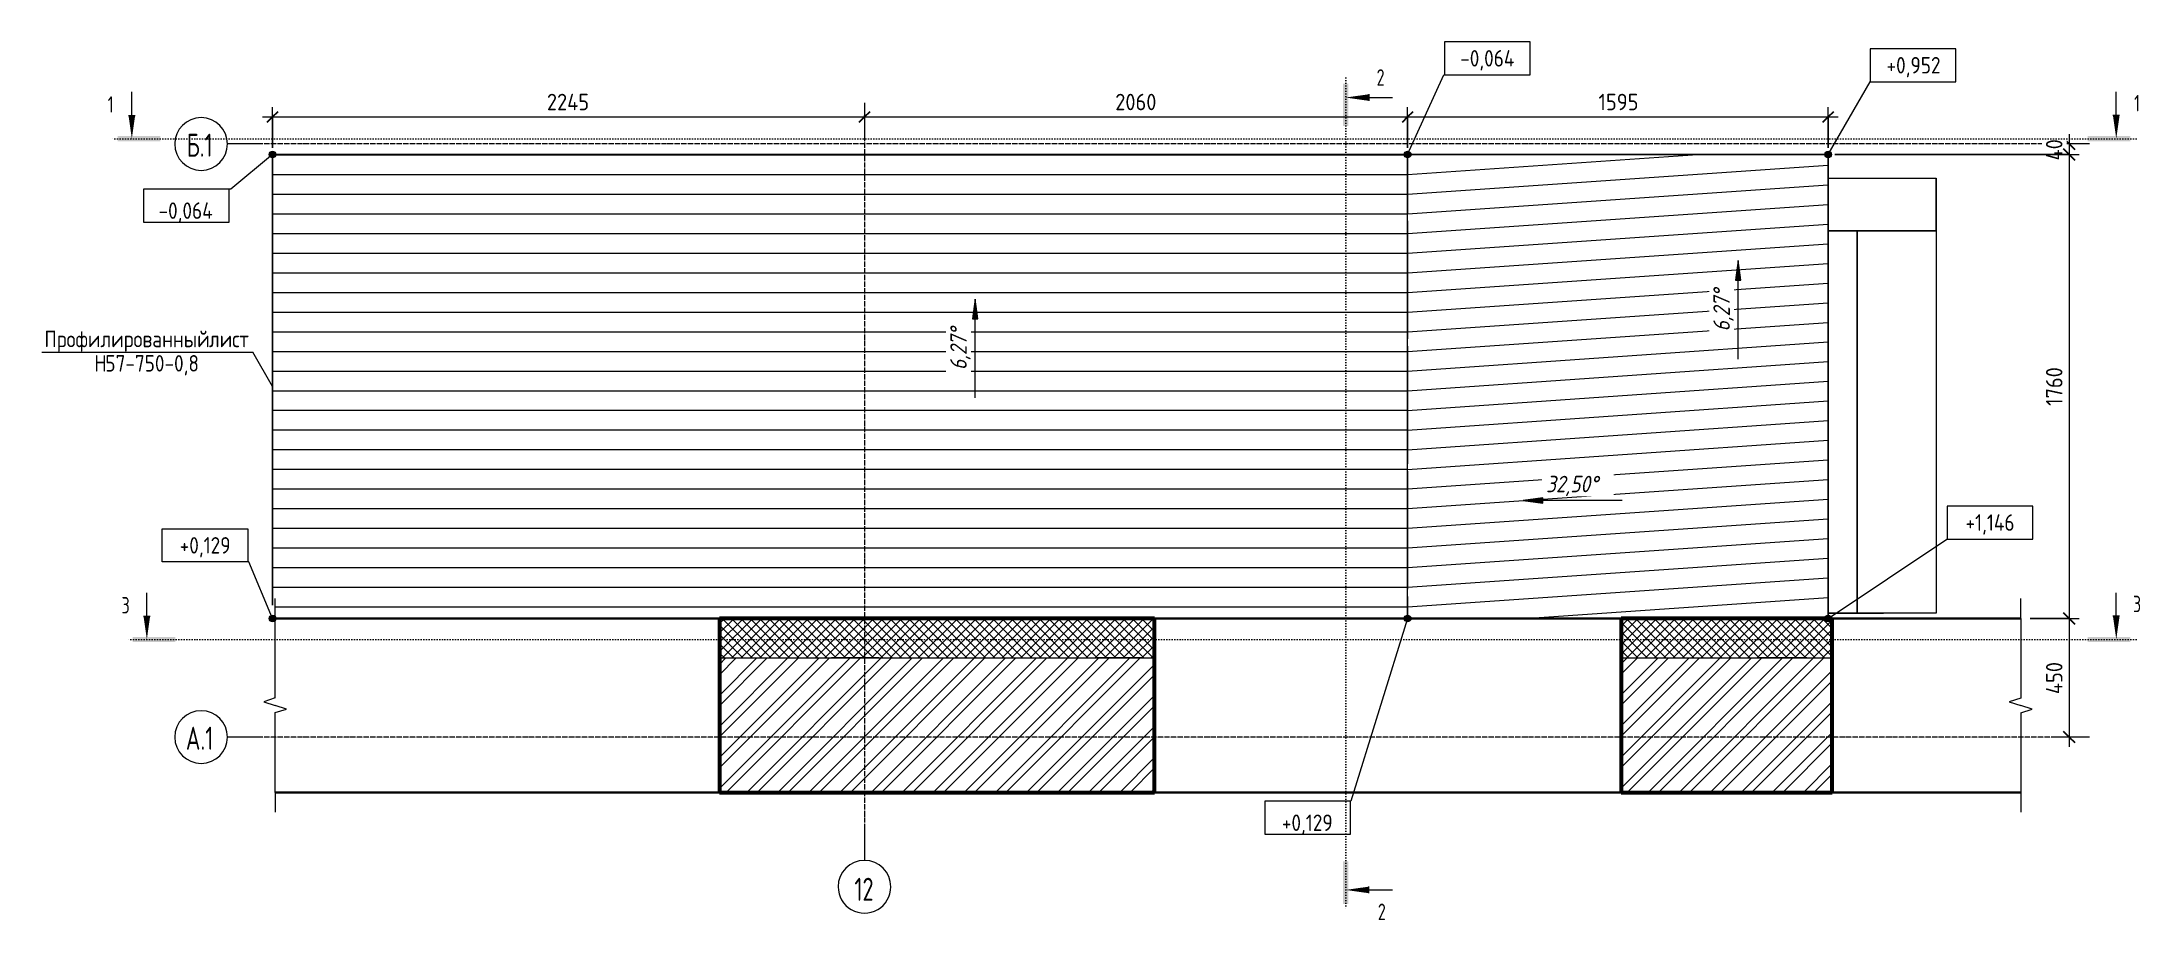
# Model space of a CAD drawing. Header units: millimetres. Extents: x 37710 to 88439, y -33428 to 33849.
# Drawn here: x 56117 to 64074, y 30451 to 33782 of the extents above; entities that cross this region are included whole.
import ezdxf

# ---------------------------------------------------------------- set-up
doc = ezdxf.new("R2010")
doc.units = ezdxf.units.MM
for name, pattern in [('01 Штриховая _4 мм_', [6, 3.5, -2.5]), ('02 Штрихпунктирная _20 мм_', [25, 20, -2.5, 0, -2.5]), ('04 Пунктир 10мм', [10, 0, -10])]:
    doc.linetypes.add(name, pattern=pattern)
for name, color, linetype, lineweight in [('AA_Dim', 7, 'Continuous', 9), ('AA_Dim-25', 7, 'Continuous', 9), ('AA_Oformlenie', 7, 'Continuous', 9), ('AA_Razrez', 7, 'Continuous', 9), ('AA_Vinoska', 7, 'Continuous', 9), ('AA_Visotnaya otmetka', 7, 'Continuous', 9), ('AF_Balki', 7, 'Continuous', 20), ('AF_Element', 7, 'Continuous', 20), ('AF_Element_Опалубка', 253, 'Continuous', 20), ('AF_Okno', 7, 'Continuous', 20), ('AF_Perekritie', 7, 'Continuous', 20), ('AF_Perekritie_Опалубка', 253, 'Continuous', 20), ('AF_Pokritie', 7, 'Continuous', 9), ('AF_Stena', 7, 'Continuous', 60), ('AF_Stena_Опалубка', 253, 'Continuous', 20), ('Gen_Dim', 7, 'Continuous', 9), ('KR_Fundament', 7, 'Continuous', 20), ('Оси', 7, 'Continuous', 9)]:
    doc.layers.add(name, color=color, linetype=linetype, lineweight=lineweight)
doc.styles.add('ISOCPEUR', font='isocpeur.ttf', dxfattribs={"width": 0.7, "height": 87.5})
doc.styles.add('ISOCPEUR_1', font='isocpeur.ttf', dxfattribs={"width": 0.9, "height": 62.5})
doc.styles.add('ISOCPEUR_2', font='isocpeur.ttf', dxfattribs={"width": 0.85, "height": 62.5})
doc.styles.add('ISOCPEUR_4', font='isocpeur.ttf', dxfattribs={"width": 0.7, "height": 62.5})
doc.styles.add('ISOCPEUR_I', font='isocpeui.ttf', dxfattribs={"width": 0.85, "height": 62.5})
doc.dimstyles.new('01_Точн_3_знака__непрозр__1', dxfattribs={"dimscale": 304.8, "dimtxt": 62.248823, "dimasz": 0.139436, "dimexe": 0.123031, "dimexo": 0.082021, "dimgap": 0.020505, "dimtad": 1, "dimdec": 3, "dimrnd": 0.001, "dimdsep": 46, "dimtxsty": 'ISOCPEUR_1', "dimblk1": 'OBLIQUE', "dimblk2": 'OBLIQUE', "dimsah": 1, "dimcen": 0.09, "dimdle": 0.123031, "dimazin": 0, "dimtfac": 1, "dimtdec": 4, "dimtix": 1, "dimtmove": 0, "dimatfit": 3, "dimfxl": 1, "dimtvp": 1, "dimtfill": 1, "dimtolj": 1, "dimtzin": 0, "dimlwd": 18, "dimlwe": 18, "dimarcsym": 2})
pattern_1 = [(0, (18661.23, 402.136), (0, 74.551), [])]
pattern_2 = [(3.959, (29206.34, -1818.96), (0.00081, 74.55096), [])]

msp = doc.modelspace()

# ---------------------------------------------------------------- texts
at = {"layer": 'AA_Razrez', "char_height": 62.5, "attachment_point": 1, "style": 'ISOCPEUR_4'}
for s, insert, width in [('\\fISOCPEUR|b0|i0|c204|p34|;\\W.7;1', (64051.8142, 33581.1728), 26.656109), ('\\fISOCPEUR|b0|i0|c204|p34|;\\W.7;1', (56366.3321, 33576.3793), 26.656109), ('\\fISOCPEUR|b0|i0|c204|p34|;\\W.7;3', (56418.71, 31676.3793), 37.879734), ('\\fISOCPEUR|b0|i0|c204|p34|;\\W.7;3', (64047.2642, 31681.1728), 37.879734), ('\\fISOCPEUR|b0|i0|c204|p34|;\\W.7;2', (61183.4421, 30513.1427), 37.879734)]:
    msp.add_mtext(s, dxfattribs=dict(at, insert=insert, width=width))
at = {"layer": 'AA_Vinoska', "char_height": 62.5, "attachment_point": 1, "style": 'ISOCPEUR_2'}
for s, insert, width in [('Профилированный', (56125.9805, 32686.3398), 717.20968), ('\\fISOCPEUR|b0|i0|c204|p34|;\\W.85; ', (56717.7377, 32686.3398), 39.182477), ('лист', (56750.0664, 32686.3398), 189.098039), ('\\fISOCPEUR|b0|i0|c204|p34|;\\W.85;Н', (56314.9992, 32594.0355), 51.107578), ('57-750-0,8', (56357.1672, 32594.0355), 436.118)]:
    msp.add_mtext(s, dxfattribs=dict(at, insert=insert, width=width))
at = {"layer": 'AA_Visotnaya otmetka', "char_height": 62.5, "attachment_point": 1, "line_spacing_factor": 1.149209, "style": 'ISOCPEUR_2'}
for s, insert, width in [('-0,064', (61495.6689, 33751.309), 247.983009), ('+0,952', (63112.5871, 33725.0209), 242.007515), ('-0,064', (56558.8893, 33173.3925), 247.983009), ('+1,146', (63412.1963, 31990.0706), 222.587159), ('+0,129', (56639.2388, 31903.5353), 229.30959), ('+0,129', (60819.3401, 30851.1024), 229.30959)]:
    msp.add_mtext(s, dxfattribs=dict(at, insert=insert, width=width))
at = {"layer": 'Оси', "char_height": 87.5, "attachment_point": 1, "style": 'ISOCPEUR'}
for s, insert, width in [('\\fISOCPEUR|b0|i0|c204|p34|;\\W.7;Б', (56665.4425, 33434.2595), 60.326984), ('.1', (56715.2173, 33434.2595), 60.326984), ('\\fISOCPEUR|b0|i0|c204|p34|;\\W.7;А', (56662.555, 31184.2595), 67.34175), ('.1', (56718.1175, 31184.2595), 60.326984), ('12', (59198.0905, 30611.0692), 89.789)]:
    msp.add_mtext(s, dxfattribs=dict(at, insert=insert, width=width))

# ---------------------------------------------------------------- blocks, each defined once
blk = doc.blocks.new('Лестница - Лестница-3665204-Профлист_КМ')
at = {"layer": 'AF_Perekritie'}
for p, q in [((44400.6, 33065), (44230.1, 33065)), ((44230.1, 33065), (44340.1, 33065)), ((44340.1, 33065), (44640.1, 33065)), ((44340.1, 31615), (44340.1, 33065)), ((44340.1, 33065), (44340.1, 31615)), ((44440.1, 33065), (44400.6, 33065)), ((44640.1, 33065), (44640.1, 31615)), ((44340.1, 31615), (44230.1, 31615)), ((44230.1, 31615), (44400.6, 31615)), ((44640.1, 31615), (44340.1, 31615)), ((44400.6, 31615), (44440.1, 31615))]:
    blk.add_line(p, q, dxfattribs=at)
blk = doc.blocks.new('Песок ср крупн - Песок ср крупн-3745068-Профлист_КМ')
at = {"layer": 'AF_Element'}
for p, q in [((44230.1, 33065), (44400.6, 33065)), ((44440.1, 33065), (44230.1, 33065)), ((44400.6, 33065), (44440.1, 33065)), ((44230.1, 31615), (44440.1, 31615)), ((44400.6, 31615), (44230.1, 31615)), ((44440.1, 31615), (44400.6, 31615))]:
    blk.add_line(p, q, dxfattribs=at)
blk = doc.blocks.new('231_Отверстие прямоугольное в стене _Окно_Стена_ - Отверстие прямоугольное-3828284-Профлист_КМ')
at = {"layer": 'AA_Oformlenie', "lineweight": 35}
for p, q in [((-760, -330), (-760, 330)), ((-760, 330), (925, 330)), ((925, -330), (-760, -330))]:
    blk.add_line(p, q, dxfattribs=at)
at = {"layer": 'AA_Oformlenie'}
for p, q in [((-760, 330), (-760, -330)), ((925, 330), (-760, 330)), ((-760, -330), (925, -330))]:
    blk.add_line(p, q, dxfattribs=at)
at = {"layer": 'AF_Okno', "lineweight": 9}
for p, q in [((656, 330), (-760, 330)), ((925, 330), (751.9, 330)), ((-760, -330), (-501.9, -330)), ((-406, -330), (925, -330))]:
    blk.add_line(p, q, dxfattribs=at)
blk = doc.blocks.new('231_Отверстие прямоугольное в стене _Окно_Стена_ - Отверстие прямоугольное-V31-Профлист_КМ')
at = {"layer": 'AA_Oformlenie', "lineweight": 35}
for p, q in [((-760, -330), (-760, 330)), ((-760, 330), (1010, 330)), ((1010, 330), (1010, -330)), ((1010, -330), (-760, -330))]:
    blk.add_line(p, q, dxfattribs=at)
at = {"layer": 'AA_Oformlenie'}
for p, q in [((-760, 330), (-760, -330)), ((1010, 330), (-760, 330)), ((1010, 330), (1010, -330)), ((-760, -330), (1010, -330))]:
    blk.add_line(p, q, dxfattribs=at)
at = {"layer": 'AF_Okno', "lineweight": 9}
for p, q in [((656, 330), (-760, 330)), ((1010, 330), (751.9, 330)), ((-760, -330), (-501.9, -330)), ((-406, -330), (1010, -330))]:
    blk.add_line(p, q, dxfattribs=at)
blk = doc.blocks.new('231_Отверстие прямоугольное в стене _Окно_Стена_ - Отверстие прямоугольное-V32-Профлист_КМ')
at = {"layer": 'AA_Oformlenie', "lineweight": 35}
for p, q in [((295, 330), (1010, 330)), ((1010, 330), (1010, -330)), ((1010, -330), (295, -330))]:
    blk.add_line(p, q, dxfattribs=at)
at = {"layer": 'AA_Oformlenie'}
for p, q in [((1010, 330), (295, 330)), ((1010, 330), (1010, -330)), ((295, -330), (1010, -330))]:
    blk.add_line(p, q, dxfattribs=at)
at = {"layer": 'AF_Okno', "lineweight": 9}
for p, q in [((656, 330), (295, 330)), ((1010, 330), (751.9, 330)), ((295, -330), (1010, -330))]:
    blk.add_line(p, q, dxfattribs=at)
blk = doc.blocks.new('354_Прокат Лист _НесКаркас_РабПлоск_ - 354_Прокат Лист _НесКаркас_РабПлоск_-3859046-Профлист_КМ')
at = {"layer": 'AF_Balki'}
for p, q in [((43993.4, 31445), (43969.4, 31445)), ((44149.4, 31445), (43969.4, 31445)), ((44113.4, 31445), (44103.5, 31445)), ((44149.4, 31445), (44125.4, 31445))]:
    blk.add_line(p, q, dxfattribs=at)
blk = doc.blocks.new('354_Прокат Лист _НесКаркас_РабПлоск_ - 354_Прокат Лист _НесКаркас_РабПлоск_-V33-Профлист_КМ')
at = {"layer": 'AF_Balki'}
for p, q in [((41474.1, 31445), (41450.1, 31445)), ((41630.1, 31445), (41450.1, 31445)), ((41594.1, 31445), (41486.1, 31445)), ((41630.1, 31445), (41606.1, 31445))]:
    blk.add_line(p, q, dxfattribs=at)
blk = doc.blocks.new('354_Прокат Лист _НесКаркас_РабПлоск_ - 354_Прокат Лист _НесКаркас_РабПлоск_-V34-Профлист_КМ')
at = {"layer": 'AF_Balki'}
for p, q in [((40474.1, 31445), (40450.1, 31445)), ((40630.1, 31445), (40450.1, 31445)), ((40500.1, 31445), (40486.1, 31445)), ((40594.1, 31445), (40580.1, 31445)), ((40630.1, 31445), (40606.1, 31445))]:
    blk.add_line(p, q, dxfattribs=at)
blk = doc.blocks.new('354_Прокат Лист _НесКаркас_РабПлоск_ - 354_Прокат Лист _НесКаркас_РабПлоск_-3844095-Профлист_КМ')
at = {"layer": 'AF_Balki'}
for p, q in [((42635.1, 31757.7), (42635.1, 31762.1)), ((42635.1, 31762.1), (42635.1, 31722.3)), ((42635.1, 31717.9), (42635.1, 31757.7)), ((42635.1, 31722.3), (42635.1, 31717.9))]:
    blk.add_line(p, q, dxfattribs=at)
blk = doc.blocks.new('011_ЛинияОбрыва _ЭлУзла_Линия_ - Тип 1-3698684-Профлист_КМ')
at = {"layer": 'AA_Oformlenie'}
for p, q in [((0, 0), (302.5, 0)), ((358.2, 0), (660, 0))]:
    blk.add_line(p, q, dxfattribs=at)
blk = doc.blocks.new('Ось сетки - d_4мм-2765513-Профлист_КМ')
at = {"layer": 'Оси'}
for start, end in [(360, 180), (360, 180), (180, 360), (180, 360)]:
    blk.add_arc((0, 0), 4, start, end, dxfattribs=at)
blk = doc.blocks.new('Высотные отметки - Рамка вверх-400294-Профлист_КМ')
at = {"layer": 'AA_Vinoska'}
for p, q in [((-13, 0), (-13, 5)), ((-13, 5), (0, 5)), ((0, 5), (0, 0)), ((0, 0), (-13, 0))]:
    blk.add_line(p, q, dxfattribs=at)
blk = doc.blocks.new('044_М_Универсальная с полкой - Марка_Комментарий-3031135-Профлист_КМ')
at = {"layer": 'AA_Vinoska'}
blk.add_line((-16, 0), (16, 0), dxfattribs=at)
blk = doc.blocks.new('DIMBLOCK30-Профлист_КМ')
at = {"layer": 'AA_Dim-25', "lineweight": 18}
for p, q in [((56991.3, 33380), (56991.3, 33535.1)), ((59236.3, 33502.6), (59236.3, 33460.1)), ((59236.3, 33497.6), (59236.3, 33502.6)), ((56953.8, 33497.6), (59236.3, 33497.6)), ((56991.3, 33497.6), (56991.3, 33380))]:
    blk.add_line(p, q, dxfattribs=at)
at = {"layer": 'AA_Dim-25', "lineweight": 30}
for p, q in [((56991.3, 33497.6), (57012.5, 33518.8)), ((59236.3, 33497.6), (59257.5, 33518.8)), ((56991.3, 33497.6), (56970, 33476.3)), ((59236.3, 33497.6), (59215, 33476.3))]:
    blk.add_line(p, q, dxfattribs=at)
at = {"layer": 'AA_Dim-25', "color": 0, "lineweight": 18, "insert": (58031.8, 33585.5), "char_height": 62.5, "width": 196.802, "attachment_point": 1, "line_spacing_factor": 1.149209, "style": 'ISOCPEUR_1', "bg_fill": 3, "box_fill_scale": 1.25, "bg_fill_color": 256, "bg_fill_true_color": 13158600, "bg_fill_transparency": 0}
blk.add_mtext('2245', dxfattribs=at)
blk = doc.blocks.new('_Oblique')
at = {"color": 0, "linetype": 'ByBlock', "lineweight": -2}
blk.add_line((-0.5, -0.5), (0.5, 0.5), dxfattribs=at)
blk = doc.blocks.new('DIMBLOCK31-Профлист_КМ')
at = {"layer": 'AA_Dim-25', "lineweight": 30}
for p, q in [((59236.3, 33497.6), (59257.5, 33518.8)), ((61296.3, 33497.6), (61317.5, 33518.8)), ((59236.3, 33497.6), (59215, 33476.3)), ((61296.3, 33497.6), (61275, 33476.3))]:
    blk.add_line(p, q, dxfattribs=at)
at = {"layer": 'AA_Dim-25', "lineweight": 18}
for p, q in [((59236.3, 33502.6), (59236.3, 33460.1)), ((59236.3, 33497.6), (59236.3, 33502.6)), ((61296.3, 33380), (61296.3, 33535.1)), ((59236.3, 33497.6), (61296.3, 33497.6)), ((61296.3, 33497.6), (61296.3, 33380))]:
    blk.add_line(p, q, dxfattribs=at)
at = {"layer": 'AA_Dim-25', "color": 0, "lineweight": 18, "insert": (60187.3, 33585.5), "char_height": 62.5, "width": 189.619, "attachment_point": 1, "line_spacing_factor": 1.149209, "style": 'ISOCPEUR_1', "bg_fill": 3, "box_fill_scale": 1.25, "bg_fill_color": 256, "bg_fill_true_color": 13158600, "bg_fill_transparency": 0}
blk.add_mtext('2060', dxfattribs=at)
blk = doc.blocks.new('DIMBLOCK32-Профлист_КМ')
at = {"layer": 'AA_Dim-25', "lineweight": 18}
for p, q in [((61296.3, 33380), (61296.3, 33535.1)), ((62891.3, 33380), (62891.3, 33535.1)), ((61296.3, 33497.6), (62928.8, 33497.6)), ((61296.3, 33497.6), (61296.3, 33380)), ((62891.3, 33497.6), (62891.3, 33380))]:
    blk.add_line(p, q, dxfattribs=at)
at = {"layer": 'AA_Dim-25', "lineweight": 30}
for p, q in [((61296.3, 33497.6), (61317.5, 33518.8)), ((62891.3, 33497.6), (62912.5, 33518.8)), ((61296.3, 33497.6), (61275, 33476.3)), ((62891.3, 33497.6), (62870, 33476.3))]:
    blk.add_line(p, q, dxfattribs=at)
at = {"layer": 'AA_Dim-25', "color": 0, "lineweight": 18, "insert": (62020.2, 33585.5), "char_height": 62.5, "width": 176.691, "attachment_point": 1, "line_spacing_factor": 1.149209, "style": 'ISOCPEUR_1', "bg_fill": 3, "box_fill_scale": 1.25, "bg_fill_color": 256, "bg_fill_true_color": 13158600, "bg_fill_transparency": 0}
blk.add_mtext('1595', dxfattribs=at)
blk = doc.blocks.new('DIMBLOCK33-Профлист_КМ')
at = {"layer": 'AA_Dim-25', "lineweight": 18}
for p, q in [((63805.2, 33432.5), (63805.2, 33355)), ((62916.3, 33355), (63842.7, 33355)), ((63805.2, 33355), (62916.3, 33355)), ((63810.2, 33395), (63767.7, 33395)), ((63805.2, 33395), (63810.2, 33395))]:
    blk.add_line(p, q, dxfattribs=at)
at = {"layer": 'AA_Dim-25', "lineweight": 30}
for p, q in [((63805.2, 33395), (63783.9, 33416.2)), ((63805.2, 33355), (63783.9, 33376.2)), ((63805.2, 33395), (63826.4, 33373.7)), ((63805.2, 33355), (63826.4, 33333.7))]:
    blk.add_line(p, q, dxfattribs=at)
at = {"layer": 'AA_Dim-25', "color": 0, "lineweight": 18, "insert": (63717.3, 33332.5), "char_height": 62.5, "width": 101.992, "attachment_point": 1, "rotation": 90, "line_spacing_factor": 1.149209, "style": 'ISOCPEUR_1', "bg_fill": 3, "box_fill_scale": 1.25, "bg_fill_color": 256, "bg_fill_true_color": 13158600, "bg_fill_transparency": 0}
blk.add_mtext('40', dxfattribs=at)
blk = doc.blocks.new('DIMBLOCK34-Профлист_КМ')
at = {"layer": 'AA_Dim-25', "lineweight": 18}
for p, q in [((62916.3, 33355), (63842.7, 33355)), ((63805.2, 33355), (62916.3, 33355)), ((63805.2, 33355), (63805.2, 31595)), ((63656.7, 31595), (63842.7, 31595)), ((63805.2, 31595), (63656.7, 31595))]:
    blk.add_line(p, q, dxfattribs=at)
at = {"layer": 'AA_Dim-25', "lineweight": 30}
for p, q in [((63805.2, 33355), (63783.9, 33376.2)), ((63805.2, 33355), (63826.4, 33333.7)), ((63805.2, 31595), (63783.9, 31616.2)), ((63805.2, 31595), (63826.4, 31573.7))]:
    blk.add_line(p, q, dxfattribs=at)
at = {"layer": 'AA_Dim-25', "color": 0, "lineweight": 18, "insert": (63717.3, 32401.4), "char_height": 62.5, "width": 176.691, "attachment_point": 1, "rotation": 90, "line_spacing_factor": 1.149209, "style": 'ISOCPEUR_1', "bg_fill": 3, "box_fill_scale": 1.25, "bg_fill_color": 256, "bg_fill_true_color": 13158600, "bg_fill_transparency": 0}
blk.add_mtext('1760', dxfattribs=at)
blk = doc.blocks.new('DIMBLOCK35-Профлист_КМ')
at = {"layer": 'AA_Dim-25', "lineweight": 18}
for p, q in [((63656.7, 31595), (63842.7, 31595)), ((63805.2, 31595), (63656.7, 31595)), ((63805.2, 31595), (63805.2, 31107.5)), ((63810.2, 31145), (63767.7, 31145)), ((63805.2, 31145), (63810.2, 31145))]:
    blk.add_line(p, q, dxfattribs=at)
at = {"layer": 'AA_Dim-25', "lineweight": 30}
for p, q in [((63805.2, 31595), (63783.9, 31616.2)), ((63805.2, 31595), (63826.4, 31573.7)), ((63805.2, 31145), (63783.9, 31166.2)), ((63805.2, 31145), (63826.4, 31123.7))]:
    blk.add_line(p, q, dxfattribs=at)
at = {"layer": 'AA_Dim-25', "color": 0, "lineweight": 18, "insert": (63717.3, 31307.8), "char_height": 62.5, "width": 149.397, "attachment_point": 1, "rotation": 90, "line_spacing_factor": 1.149209, "style": 'ISOCPEUR_1', "bg_fill": 3, "box_fill_scale": 1.25, "bg_fill_color": 256, "bg_fill_true_color": 13158600, "bg_fill_transparency": 0}
blk.add_mtext('450', dxfattribs=at)
blk = doc.blocks.new('Разрез - Номер узла_ сзади-394133-Профлист_КМ')
at = {"layer": 'AA_Razrez'}
for points in [[(7.33, 0.4), (7.33, -0.39), (0.87, -0.39), (0.87, 0.4)], [(3.5, -3.53), (2.5, -3.53), (3, 0)]]:
    blk.add_hatch(color=256, dxfattribs=at).paths.add_polyline_path(points)
for p, q in [((3, -3), (3, -7.1)), ((2.5, -3.53), (3.5, -3.53))]:
    blk.add_line(p, q, dxfattribs=at)
blk = doc.blocks.new('Разрез - Номер узла_ спереди-394134-Профлист_КМ')
at = {"layer": 'AA_Razrez'}
for points in [[(7.33, 0.4), (7.33, -0.39), (0.87, -0.39), (0.87, 0.4)], [(3.5, -3.53), (2.5, -3.53), (3, 0)]]:
    blk.add_hatch(color=256, dxfattribs=at).paths.add_polyline_path(points)
for p, q in [((3, -3), (3, -7.1)), ((2.5, -3.53), (3.5, -3.53))]:
    blk.add_line(p, q, dxfattribs=at)

# ---------------------------------------------------------------- hatches: boundary and pattern name
at = {"layer": 'AA_Visotnaya otmetka'}
h = msp.add_hatch(color=256, dxfattribs=at)
edge = h.paths.add_edge_path()
edge.add_arc((56991.2953, 33355), 12.5, 0, 360)
h = msp.add_hatch(color=256, dxfattribs=at)
edge = h.paths.add_edge_path()
edge.add_arc((61296.2953, 33355), 12.5, 0, 360)
h = msp.add_hatch(color=256, dxfattribs=at)
edge = h.paths.add_edge_path()
edge.add_arc((62891.2953, 33355), 12.5, 0, 360)
h = msp.add_hatch(color=256, dxfattribs=at)
edge = h.paths.add_edge_path()
edge.add_arc((56991.2953, 31595), 12.5, 0, 360)
h = msp.add_hatch(color=256, dxfattribs=at)
edge = h.paths.add_edge_path()
edge.add_arc((61296.2953, 31595), 12.5, 0, 360)
h = msp.add_hatch(color=256, dxfattribs=at)
edge = h.paths.add_edge_path()
edge.add_arc((62891.2953, 31595), 12.5, 0, 360)
at = {"layer": 'AF_Pokritie'}
h = msp.add_hatch(dxfattribs=at)
h.set_pattern_fill('FP_3', color=256, style=0, pattern_type=2)
h.set_pattern_definition(pattern_1)
h.paths.add_polyline_path([(57001.2953, 31595), (61296.2953, 31595), (61296.2953, 33355), (56991.2953, 33355), (56991.2953, 31645), (57001.2953, 31645)])
h = msp.add_hatch(dxfattribs=at)
h.set_pattern_fill('FP_3', color=256, style=0, pattern_type=2)
h.set_pattern_definition(pattern_1)
h.paths.add_polyline_path([(57001.2953, 31595), (61296.2953, 31595), (61296.2953, 33355), (56991.2953, 33355), (56991.2953, 31645), (57001.2953, 31645)])
h = msp.add_hatch(dxfattribs=at)
h.set_pattern_fill('FP_4', color=256, style=0, pattern_type=2)
h.set_pattern_definition(pattern_2)
h.paths.add_polyline_path([(61453.4877, 31595), (62891.2953, 31595), (62891.2953, 33355), (61296.2953, 33355), (61296.2953, 31595)])
h = msp.add_hatch(dxfattribs=at)
h.set_pattern_fill('FP_4', color=256, style=0, pattern_type=2)
h.set_pattern_definition(pattern_2)
h.paths.add_polyline_path([(61453.4877, 31595), (62891.2953, 31595), (62891.2953, 33355), (61296.2953, 33355), (61296.2953, 31595)])
at = {"layer": 'AF_Stena', "lineweight": 9}
h = msp.add_hatch(dxfattribs=at)
h.set_pattern_fill('FP_1', color=256, style=0, pattern_type=2)
h.set_pattern_definition([(45, (18661.234, 0), (-17.67767, 17.67767), []), (135, (18661.234, 0), (-17.67767, -17.67767), [])])
h.paths.add_polyline_path([(62640.8864, 31445), (62906.2953, 31445), (62906.2953, 31595), (62106.2953, 31595), (62106.2953, 31445), (62532.941, 31445)])
h.paths.add_polyline_path([(60266.0889, 31445), (60336.2953, 31445), (60336.2953, 31595), (58686.2953, 31595), (58686.2953, 31445), (60239.1026, 31445)])
h = msp.add_hatch(dxfattribs=at)
h.set_pattern_fill('FP_2', color=256, style=0, pattern_type=2)
h.set_pattern_definition([(45, (18661.23, 0), (-58.93311, 58.93311), []), (45, (18700.52, 0), (-58.93311, 58.93311), [])])
h.paths.add_polyline_path([(62906.2953, 30935), (62906.2953, 31445), (62106.2953, 31445), (62106.2953, 30935), (62532.941, 30935)])
h.paths.add_polyline_path([(60336.2953, 30935), (60336.2953, 31445), (58686.2953, 31445), (58686.2953, 30935), (59942.2529, 30935)])

# ---------------------------------------------------------------- linework, layer by layer
at = {"layer": 'AA_Vinoska'}
for p, q in [((56991.2953, 32475), (56916.768, 32605.5678)), ((57001.2953, 31595), (57001.2953, 31670)), ((63621.2953, 31595), (63621.2953, 31670)), ((57001.2953, 31293.1543), (56957.9702, 31279.0772)), ((56957.9702, 31279.0772), (57001.2953, 31265)), ((63621.2953, 31292.5), (63577.994, 31278.75)), ((63577.994, 31278.75), (63621.2953, 31265)), ((57044.5966, 31251.25), (57001.2953, 31265)), ((57001.2953, 31237.5), (57044.5966, 31251.25)), ((63664.6204, 31250.9228), (63621.2953, 31265)), ((63621.2953, 31236.8457), (63664.6204, 31250.9228)), ((57001.2953, 30935), (57001.2953, 30860.3889)), ((63621.2953, 30935), (63621.2953, 30860.3889))]:
    msp.add_line(p, q, dxfattribs=at)
at = {"layer": 'AA_Visotnaya otmetka'}
for p, q in [((61296.2953, 33355), (61434.1073, 33657.1555)), ((61434.1073, 33657.1555), (61436.4952, 33657.1555)), ((62891.2953, 33355), (63050.5674, 33630.8674)), ((63050.5674, 33630.8674), (63050.9236, 33630.8674)), ((56991.2953, 33355), (56832.9577, 33223.9483)), ((56832.9577, 33223.9483), (56827.2155, 33223.9483)), ((62891.2953, 31595), (63340.6132, 31895.9171)), ((63340.6132, 31895.9171), (63342.441, 31895.9171)), ((56901.6305, 31809.3818), (56897.2845, 31809.3818)), ((56991.2953, 31595), (56901.6305, 31809.3818)), ((61296.2953, 31595), (61080.9339, 30901.6582)), ((61080.9339, 30901.6582), (61079.8858, 30901.6582))]:
    msp.add_line(p, q, dxfattribs=at)
for centre in [(56991.2953, 33355), (61296.2953, 33355), (62891.2953, 33355), (56991.2953, 31595), (61296.2953, 31595), (62891.2953, 31595)]:
    msp.add_circle(centre, 12.5, dxfattribs=at)
at = {"layer": 'AF_Balki'}
for p, q in [((61296.2953, 33183.5698), (61296.2953, 33186.1909)), ((61296.2953, 33186.1461), (61296.2953, 33179.1125)), ((61296.2953, 33178.8446), (61296.2953, 33183.5698)), ((61296.2953, 33182.2149), (61296.2953, 33179.5937)), ((61296.2953, 33178.848), (61296.2953, 33182.1924)), ((61296.2953, 33179.3452), (61296.2953, 33178.8444)), ((61296.2953, 33178.8441), (61296.2953, 33155.2561)), ((61296.2953, 33178.8426), (61296.2953, 33175.1808)), ((61296.2953, 33174.7439), (61296.2953, 33178.8371)), ((61296.2953, 33154.8192), (61296.2953, 33178.6756)), ((61296.2953, 33175.1808), (61296.2953, 33151.3244)), ((61296.2953, 33150.8875), (61296.2953, 33174.7439)), ((61296.2953, 33155.2561), (61296.2953, 33153.1681)), ((61296.2953, 33150.6548), (61296.2953, 33154.8192)), ((61296.2953, 33153.0808), (61296.2953, 33146.4302)), ((61296.2953, 33151.3244), (61296.2953, 33147.8076)), ((61296.2953, 33143.8539), (61296.2953, 33150.8875)), ((61296.2953, 33147.7851), (61296.2953, 33150.4063)), ((61296.2953, 33146.4302), (61296.2953, 33143.8091)), ((61296.2953, 32708.5698), (61296.2953, 32711.1909)), ((61296.2953, 32711.1461), (61296.2953, 32704.1125)), ((61296.2953, 32699.7439), (61296.2953, 32708.5698)), ((61296.2953, 32707.2149), (61296.2953, 32704.5937)), ((61296.2953, 32703.6756), (61296.2953, 32707.1924)), ((61296.2953, 32704.3452), (61296.2953, 32700.1808)), ((61296.2953, 32704.1125), (61296.2953, 32680.2561)), ((61296.2953, 32679.8192), (61296.2953, 32703.6756)), ((61296.2953, 32700.1808), (61296.2953, 32676.3244)), ((61296.2953, 32675.8875), (61296.2953, 32699.7439)), ((61296.2953, 32680.2561), (61296.2953, 32671.4302)), ((61296.2953, 32675.6548), (61296.2953, 32679.8192)), ((61296.2953, 32676.3244), (61296.2953, 32672.8076)), ((61296.2953, 32668.8539), (61296.2953, 32675.8875)), ((61296.2953, 32672.7851), (61296.2953, 32675.4063)), ((61296.2953, 32671.4302), (61296.2953, 32668.8091)), ((61296.2953, 32233.5698), (61296.2953, 32236.1909)), ((61296.2953, 32236.1461), (61296.2953, 32229.1125)), ((61296.2953, 32224.7439), (61296.2953, 32233.5698)), ((61296.2953, 32232.2149), (61296.2953, 32229.5937)), ((61296.2953, 32228.6756), (61296.2953, 32232.1924)), ((61296.2953, 32229.3452), (61296.2953, 32225.1808)), ((61296.2953, 32229.1125), (61296.2953, 32205.2561)), ((61296.2953, 32204.8192), (61296.2953, 32228.6756)), ((61296.2953, 32225.1808), (61296.2953, 32201.3244)), ((61296.2953, 32200.8875), (61296.2953, 32224.7439)), ((61296.2953, 32205.2561), (61296.2953, 32196.4302)), ((61296.2953, 32200.6548), (61296.2953, 32204.8192)), ((61296.2953, 32201.3244), (61296.2953, 32197.8076)), ((61296.2953, 32193.8539), (61296.2953, 32200.8875)), ((61296.2953, 32197.7851), (61296.2953, 32200.4063)), ((61296.2953, 32196.4302), (61296.2953, 32193.8091)), ((61296.2953, 31758.5698), (61296.2953, 31761.1909)), ((61296.2953, 31761.1461), (61296.2953, 31754.1125)), ((61296.2953, 31749.7439), (61296.2953, 31758.5698)), ((61296.2953, 31757.2149), (61296.2953, 31754.5937)), ((61296.2953, 31753.6756), (61296.2953, 31757.1924)), ((61296.2953, 31754.3452), (61296.2953, 31750.1808)), ((61296.2953, 31754.1125), (61296.2953, 31730.2561)), ((61296.2953, 31729.8192), (61296.2953, 31753.6756)), ((61296.2953, 31750.1808), (61296.2953, 31726.3244)), ((61296.2953, 31725.8875), (61296.2953, 31749.7439)), ((61296.2953, 31730.2561), (61296.2953, 31721.4302)), ((61296.2953, 31725.6548), (61296.2953, 31729.8192)), ((61296.2953, 31726.3244), (61296.2953, 31722.8076)), ((61296.2953, 31718.8539), (61296.2953, 31725.8875)), ((61296.2953, 31722.7851), (61296.2953, 31725.4063)), ((61296.2953, 31721.4302), (61296.2953, 31718.8091))]:
    msp.add_line(p, q, dxfattribs=at)
at = {"layer": 'AF_Pokritie'}
for p, q in [((56991.2953, 31645), (56991.2953, 33355)), ((56991.2953, 33355), (61296.2953, 33355)), ((61296.2953, 33355), (56991.2953, 33355)), ((56991.2953, 33355), (56991.2953, 31645)), ((61296.2953, 33355), (62891.2953, 33355)), ((62891.2953, 33355), (61296.2953, 33355)), ((62891.2953, 33355), (62891.2953, 31595)), ((62891.2953, 31595), (62891.2953, 33355)), ((61296.2953, 31595), (57001.2953, 31595)), ((57001.2953, 31595), (61296.2953, 31595)), ((62891.2953, 31595), (61296.2953, 31595)), ((61296.2953, 31595), (62891.2953, 31595))]:
    msp.add_line(p, q, dxfattribs=at)
at = {"layer": 'AF_Pokritie', "lineweight": 20}
for p, q in [((61296.2953, 31595), (61296.2953, 33355)), ((61296.2953, 33355), (61296.2953, 33130.5729)), ((61296.2953, 33103.1394), (61296.2953, 32655.7442)), ((61296.2953, 32628.2097), (61296.2953, 32180.9186)), ((61296.2953, 32153.2815), (61296.2953, 31705.9919)), ((61296.2953, 31678.3015), (61296.2953, 31595))]:
    msp.add_line(p, q, dxfattribs=at)
at = {"layer": 'AF_Stena_Опалубка'}
for p, q in [((62891.2953, 33265), (63301.2953, 33265)), ((63301.2953, 33065), (63301.2953, 33265)), ((63301.2953, 33065), (62891.2953, 33065)), ((62891.2953, 33065), (63101.2953, 33065)), ((57001.2953, 31595), (58686.2953, 31595)), ((58686.2953, 31595), (58686.2953, 30935)), ((60336.2953, 31595), (62106.2953, 31595)), ((60336.2953, 31595), (60336.2953, 30935)), ((62106.2953, 31595), (62106.2953, 30935)), ((62906.2953, 31595), (63621.2953, 31595)), ((62906.2953, 31595), (62906.2953, 30935)), ((58686.2953, 31445), (60336.2953, 31445)), ((62106.2953, 31445), (62906.2953, 31445)), ((58686.2953, 30935), (57001.2953, 30935)), ((62106.2953, 30935), (60336.2953, 30935)), ((63621.2953, 30935), (62906.2953, 30935))]:
    msp.add_line(p, q, dxfattribs=at)
at = {"layer": 'AF_Stena_Опалубка', "lineweight": 60}
for p, q in [((60336.2953, 31595), (58686.2953, 31595)), ((58686.2953, 31595), (58686.2953, 30935)), ((60336.2953, 30935), (60336.2953, 31595)), ((62906.2953, 31595), (62106.2953, 31595)), ((62106.2953, 31595), (62106.2953, 30935)), ((62906.2953, 30935), (62906.2953, 31595)), ((58686.2953, 30935), (60336.2953, 30935)), ((62106.2953, 30935), (62906.2953, 30935))]:
    msp.add_line(p, q, dxfattribs=at)
at = {"layer": 'KR_Fundament'}
for p, q in [((62891.2953, 33265), (63301.2953, 33265)), ((63301.2953, 33265), (63301.2953, 31615)), ((63301.2953, 31615), (62891.2953, 31615)), ((62891.2953, 31615), (63101.2953, 31615))]:
    msp.add_line(p, q, dxfattribs=at)
at = {"layer": 'Оси'}
for p, q in [((59236.2953, 33550.6101), (59236.2953, 33425.6101)), ((56945.2493, 33395), (56820.2493, 33395)), ((63881.9806, 33395), (63756.9806, 33395)), ((56945.2493, 31145), (56820.2493, 31145)), ((63881.9806, 31145), (63756.9806, 31145)), ((59236.2953, 30801.7963), (59236.2953, 30676.7963))]:
    msp.add_line(p, q, dxfattribs=at)
at = {"layer": 'Оси', "linetype": '02 Штрихпунктирная _20 мм_'}
for p, q in [((59236.2953, 33425.6101), (59236.2953, 30801.7963)), ((63756.9806, 33395), (56945.2493, 33395)), ((63756.9806, 31145), (56945.2493, 31145))]:
    msp.add_line(p, q, dxfattribs=at)

# ---------------------------------------------------------------- block references
at = {"layer": 'AA_Oformlenie'}
for p, rotation in [((57001.2953, 30935), 90), ((63621.2953, 31595), 270)]:
    msp.add_blockref('011_ЛинияОбрыва _ЭлУзла_Линия_ - Тип 1-3698684-Профлист_КМ', p, dxfattribs=dict(at, rotation=rotation))
at = {"layer": 'AA_Razrez', "extrusion": (0, 0, -1), "xscale": 24.99999999999999, "yscale": 24.99999999999999, "zscale": 24.99999999999999, "rotation": 180}
for p in [(-56382.5927, 33415), (-56439.5206, 31515)]:
    msp.add_blockref('Разрез - Номер узла_ сзади-394133-Профлист_КМ', p, dxfattribs=at)
at = {"layer": 'AA_Razrez', "xscale": 24.99999999999999, "yscale": 24.99999999999999, "zscale": 24.99999999999999, "rotation": 89.99999999999947}
msp.add_blockref('Разрез - Номер узла_ спереди-394134-Профлист_КМ', (61061.2953, 30489.9273), dxfattribs=at)
at = {"layer": 'AA_Vinoska', "extrusion": (0, 0, -1), "xscale": 24.99999999999999, "yscale": 24.99999999999999, "zscale": 24.99999999999999, "rotation": 180}
msp.add_blockref('Высотные отметки - Рамка вверх-400294-Профлист_КМ', (-56827.2155, 33223.9483), dxfattribs=at)
at = {"layer": 'AA_Vinoska', "xscale": 24.99999999999999, "yscale": 24.99999999999999, "zscale": 24.99999999999999}
msp.add_blockref('044_М_Универсальная с полкой - Марка_Комментарий-3031135-Профлист_КМ', (56516.768, 32605.5678), dxfattribs=at)
at = {"layer": 'AA_Visotnaya otmetka', "extrusion": (0, 0, -1), "xscale": 24.99999999999999, "yscale": 24.99999999999999, "zscale": 24.99999999999999}
for p in [(-61436.4952, 33657.1555), (-63050.9236, 33630.8674), (-63342.441, 31895.9171)]:
    msp.add_blockref('Высотные отметки - Рамка вверх-400294-Профлист_КМ', p, dxfattribs=at)
at = {"layer": 'AA_Visotnaya otmetka', "xscale": 24.99999999999999, "yscale": 24.99999999999999, "zscale": 24.99999999999999}
msp.add_blockref('Высотные отметки - Рамка вверх-400294-Профлист_КМ', (56897.2845, 31809.3818), dxfattribs=at)
at = {"layer": 'AA_Visotnaya otmetka', "extrusion": (0, 0, -1), "xscale": 24.99999999999999, "yscale": 24.99999999999999, "zscale": 24.99999999999999, "rotation": 180}
msp.add_blockref('Высотные отметки - Рамка вверх-400294-Профлист_КМ', (-61079.8858, 30901.6582), dxfattribs=at)
at = {"layer": 'AF_Balki'}
for name, p in [('354_Прокат Лист _НесКаркас_РабПлоск_ - 354_Прокат Лист _НесКаркас_РабПлоск_-3844095-Профлист_КМ', (18661.2337, 1425)), ('354_Прокат Лист _НесКаркас_РабПлоск_ - 354_Прокат Лист _НесКаркас_РабПлоск_-3844095-Профлист_КМ', (18661.2337, 950)), ('354_Прокат Лист _НесКаркас_РабПлоск_ - 354_Прокат Лист _НесКаркас_РабПлоск_-3844095-Профлист_КМ', (18661.2337, 475)), ('354_Прокат Лист _НесКаркас_РабПлоск_ - 354_Прокат Лист _НесКаркас_РабПлоск_-3844095-Профлист_КМ', (18661.2337, 0)), ('354_Прокат Лист _НесКаркас_РабПлоск_ - 354_Прокат Лист _НесКаркас_РабПлоск_-V34-Профлист_КМ', (18661.2337, 0)), ('354_Прокат Лист _НесКаркас_РабПлоск_ - 354_Прокат Лист _НесКаркас_РабПлоск_-V33-Профлист_КМ', (18661.2337, 0)), ('354_Прокат Лист _НесКаркас_РабПлоск_ - 354_Прокат Лист _НесКаркас_РабПлоск_-3859046-Профлист_КМ', (18661.2337, 0))]:
    msp.add_blockref(name, p, dxfattribs=at)
at = {"layer": 'AF_Element_Опалубка'}
msp.add_blockref('Песок ср крупн - Песок ср крупн-3745068-Профлист_КМ', (18661.2337, 0), dxfattribs=at)
at = {"layer": 'AF_Okno', "linetype": '01 Штриховая _4 мм_', "rotation": 180}
for name, p in [('231_Отверстие прямоугольное в стене _Окно_Стена_ - Отверстие прямоугольное-3828284-Профлист_КМ', (57926.2953, 31265)), ('231_Отверстие прямоугольное в стене _Окно_Стена_ - Отверстие прямоугольное-V31-Профлист_КМ', (61346.2953, 31265)), ('231_Отверстие прямоугольное в стене _Окно_Стена_ - Отверстие прямоугольное-V32-Профлист_КМ', (63916.2953, 31265))]:
    msp.add_blockref(name, p, dxfattribs=at)
at = {"layer": 'AF_Perekritie_Опалубка'}
msp.add_blockref('Лестница - Лестница-3665204-Профлист_КМ', (18661.2337, 0), dxfattribs=at)
at = {"layer": 'Оси', "xscale": 24.99999999999999, "yscale": 24.99999999999999, "zscale": 24.99999999999999}
for p, rotation in [((56720.2493, 33395), 89.99999999999982), ((56720.2493, 31145), 89.99999999999982), ((59236.2953, 30576.7963), 180)]:
    msp.add_blockref('Ось сетки - d_4мм-2765513-Профлист_КМ', p, dxfattribs=dict(at, rotation=rotation))

msp.set_redraw_order([(e.dxf.handle, doc.entitydb.next_handle()) for e in msp.query("TEXT MTEXT ATTDEF DIMENSION ARC_DIMENSION")])  # texts and dimensions are drawn at this point

# ---------------------------------------------------------------- next in the draw order: texts
at = {"layer": 'Gen_Dim', "char_height": 62.5, "width": 195.697435, "attachment_point": 1, "rotation": 90, "line_spacing_factor": 1.149209, "style": 'ISOCPEUR_I', "bg_fill": 3, "box_fill_scale": 1.25, "bg_fill_color": 256, "bg_fill_true_color": 13158600, "bg_fill_transparency": 0}
for insert in [(62455.777, 32684.1776), (59561.6244, 32537.5296)]:
    msp.add_mtext('6,27°', dxfattribs=dict(at, insert=insert))
at = {"layer": 'Gen_Dim', "insert": (61821.3576, 32136.1836), "char_height": 62.5, "width": 241.260578, "attachment_point": 1, "line_spacing_factor": 1.149209, "style": 'ISOCPEUR_I', "bg_fill": 3, "box_fill_scale": 1.25, "bg_fill_color": 256, "bg_fill_true_color": 13158600, "bg_fill_transparency": 0}
msp.add_mtext('32,50°', dxfattribs=at)

# ---------------------------------------------------------------- next in the draw order: dimensions: what is measured, and where the dimension line sits
at = {"layer": 'AA_Dim', "lineweight": 18}
dim = msp.add_linear_dim(base=(59236.2953, 33497.5952), p1=(56991.2953, 33355), p2=(59236.2953, 33527.6472), dimstyle='01_Точн_3_знака__непрозр__1', override={"dimpost": '<>', "dimfxl": 2251.628759}, dxfattribs=at)
dim.commit()
dim.dimension.update_dxf_attribs({"geometry": 'DIMBLOCK30-Профлист_КМ', "text_midpoint": (58113.7953, 33535.0952)})

# ---------------------------------------------------------------- next in the draw order: hatches: boundary and pattern name
at = {"layer": 'Gen_Dim'}
for points in [[(62549.9305, 32953.2182), (62540.0565, 32878.2182), (62559.8044, 32878.2182)], [(59655.7779, 32806.5702), (59645.904, 32731.5702), (59665.6518, 32731.5702)], [(61734.3828, 32042.0301), (61809.3828, 32032.1562), (61809.3828, 32051.904)]]:
    msp.add_hatch(color=256, dxfattribs=at).paths.add_polyline_path(points)

# ---------------------------------------------------------------- next in the draw order: linework, layer by layer
for p, q in [((62549.9305, 32953.2182), (62540.0565, 32878.2182)), ((62559.8044, 32878.2182), (62549.9305, 32953.2182)), ((62549.9305, 32578.2182), (62549.9305, 32953.2182)), ((62540.0565, 32878.2182), (62559.8044, 32878.2182)), ((59655.7779, 32806.5702), (59645.904, 32731.5702)), ((59665.6518, 32731.5702), (59655.7779, 32806.5702)), ((59655.7779, 32431.5702), (59655.7779, 32806.5702)), ((59645.904, 32731.5702), (59665.6518, 32731.5702)), ((61809.3828, 32051.904), (61734.3828, 32042.0301)), ((61734.3828, 32042.0301), (61809.3828, 32032.1562)), ((62109.3828, 32042.0301), (61734.3828, 32042.0301)), ((61809.3828, 32032.1562), (61809.3828, 32051.904))]:
    msp.add_line(p, q, dxfattribs=at)

# ---------------------------------------------------------------- next in the draw order: dimensions: what is measured, and where the dimension line sits
at = {"layer": 'AA_Dim', "lineweight": 18}
dim = msp.add_linear_dim(base=(61296.2953, 33497.5952), p1=(59236.2953, 33527.6472), p2=(61296.2953, 33355), dimstyle='01_Точн_3_знака__непрозр__1', override={"dimpost": '<>', "dimfxl": 2067.222065}, dxfattribs=at)
dim.commit()
dim.dimension.update_dxf_attribs({"geometry": 'DIMBLOCK31-Профлист_КМ', "text_midpoint": (60266.2953, 33535.0952)})

# ---------------------------------------------------------------- next in the draw order: linework, layer by layer
at = {"layer": 'AA_Razrez', "linetype": '04 Пунктир 10мм'}
msp.add_line((61061.2953, 33646.1927), (61061.2953, 30489.9273), dxfattribs=at)

# ---------------------------------------------------------------- next in the draw order: texts
at = {"layer": 'AA_Razrez', "insert": (61178.6485, 33678.6544), "char_height": 62.5, "width": 37.879734, "attachment_point": 1, "style": 'ISOCPEUR_4'}
msp.add_mtext('\\fISOCPEUR|b0|i0|c204|p34|;\\W.7;2', dxfattribs=at)

# ---------------------------------------------------------------- next in the draw order: dimensions: what is measured, and where the dimension line sits
at = {"layer": 'AA_Dim', "lineweight": 18}
dim = msp.add_linear_dim(base=(62891.2953, 33497.5952), p1=(61296.2953, 33355), p2=(62891.2953, 33355), dimstyle='01_Точн_3_знака__непрозр__1', override={"dimpost": '<>', "dimfxl": 1595}, dxfattribs=at)
dim.commit()
dim.dimension.update_dxf_attribs({"geometry": 'DIMBLOCK32-Профлист_КМ', "text_midpoint": (62093.7953, 33535.0952)})

# ---------------------------------------------------------------- next in the draw order: block references
at = {"layer": 'AA_Razrez', "extrusion": (0, 0, -1), "xscale": 24.99999999999999, "yscale": 24.99999999999999, "zscale": 24.99999999999999, "rotation": 270.0000000000003}
msp.add_blockref('Разрез - Номер узла_ сзади-394133-Профлист_КМ', (-61061.2953, 33646.1927), dxfattribs=at)

# ---------------------------------------------------------------- next in the draw order: dimensions: what is measured, and where the dimension line sits
at = {"layer": 'AA_Dim', "lineweight": 18}
dim = msp.add_linear_dim(base=(63805.1761, 33355), p1=(63835.2281, 33395), p2=(62891.2953, 33355), angle=90, dimstyle='01_Точн_3_знака__непрозр__1', override={"dimpost": '<>', "dimfxl": 944.779948}, dxfattribs=at)
dim.commit()
dim.dimension.update_dxf_attribs({"geometry": 'DIMBLOCK33-Профлист_КМ', "text_midpoint": (63767.6761, 33375)})

# ---------------------------------------------------------------- next in the draw order: dimensions: what is measured, and where the dimension line sits
dim = msp.add_linear_dim(base=(63805.1761, 31595), p1=(62891.2953, 33355), p2=(63681.7289, 31595), angle=90, dimstyle='01_Точн_3_знака__непрозр__1', override={"dimpost": '<>', "dimfxl": 1929.348422}, dxfattribs=at)
dim.commit()
dim.dimension.update_dxf_attribs({"geometry": 'DIMBLOCK34-Профлист_КМ', "text_midpoint": (63767.6761, 32475)})

# ---------------------------------------------------------------- next in the draw order: linework, layer by layer
at = {"layer": 'AA_Razrez', "linetype": '04 Пунктир 10мм'}
msp.add_line((64058.8286, 33415), (56382.5927, 33415), dxfattribs=at)

# ---------------------------------------------------------------- next in the draw order: block references
at = {"layer": 'AA_Razrez', "xscale": 24.99999999999999, "yscale": 24.99999999999999, "zscale": 24.99999999999999, "rotation": 180}
msp.add_blockref('Разрез - Номер узла_ спереди-394134-Профлист_КМ', (64058.8286, 33415), dxfattribs=at)

# ---------------------------------------------------------------- next in the draw order: dimensions: what is measured, and where the dimension line sits
at = {"layer": 'AA_Dim', "lineweight": 18}
dim = msp.add_linear_dim(base=(63805.1761, 31145), p1=(63681.7289, 31595), p2=(63835.2281, 31145), angle=90, dimstyle='01_Точн_3_знака__непрозр__1', override={"dimpost": '<>', "dimfxl": 475.459774}, dxfattribs=at)
dim.commit()
dim.dimension.update_dxf_attribs({"geometry": 'DIMBLOCK35-Профлист_КМ', "text_midpoint": (63767.6761, 31370)})

# ---------------------------------------------------------------- next in the draw order: linework, layer by layer
at = {"layer": 'AA_Razrez', "linetype": '04 Пунктир 10мм'}
msp.add_line((64058.8286, 31515), (56439.5206, 31515), dxfattribs=at)

# ---------------------------------------------------------------- next in the draw order: block references
at = {"layer": 'AA_Razrez', "xscale": 24.99999999999999, "yscale": 24.99999999999999, "zscale": 24.99999999999999, "rotation": 180}
msp.add_blockref('Разрез - Номер узла_ спереди-394134-Профлист_КМ', (64058.8286, 31515), dxfattribs=at)

doc.saveas('drawing.dxf')
